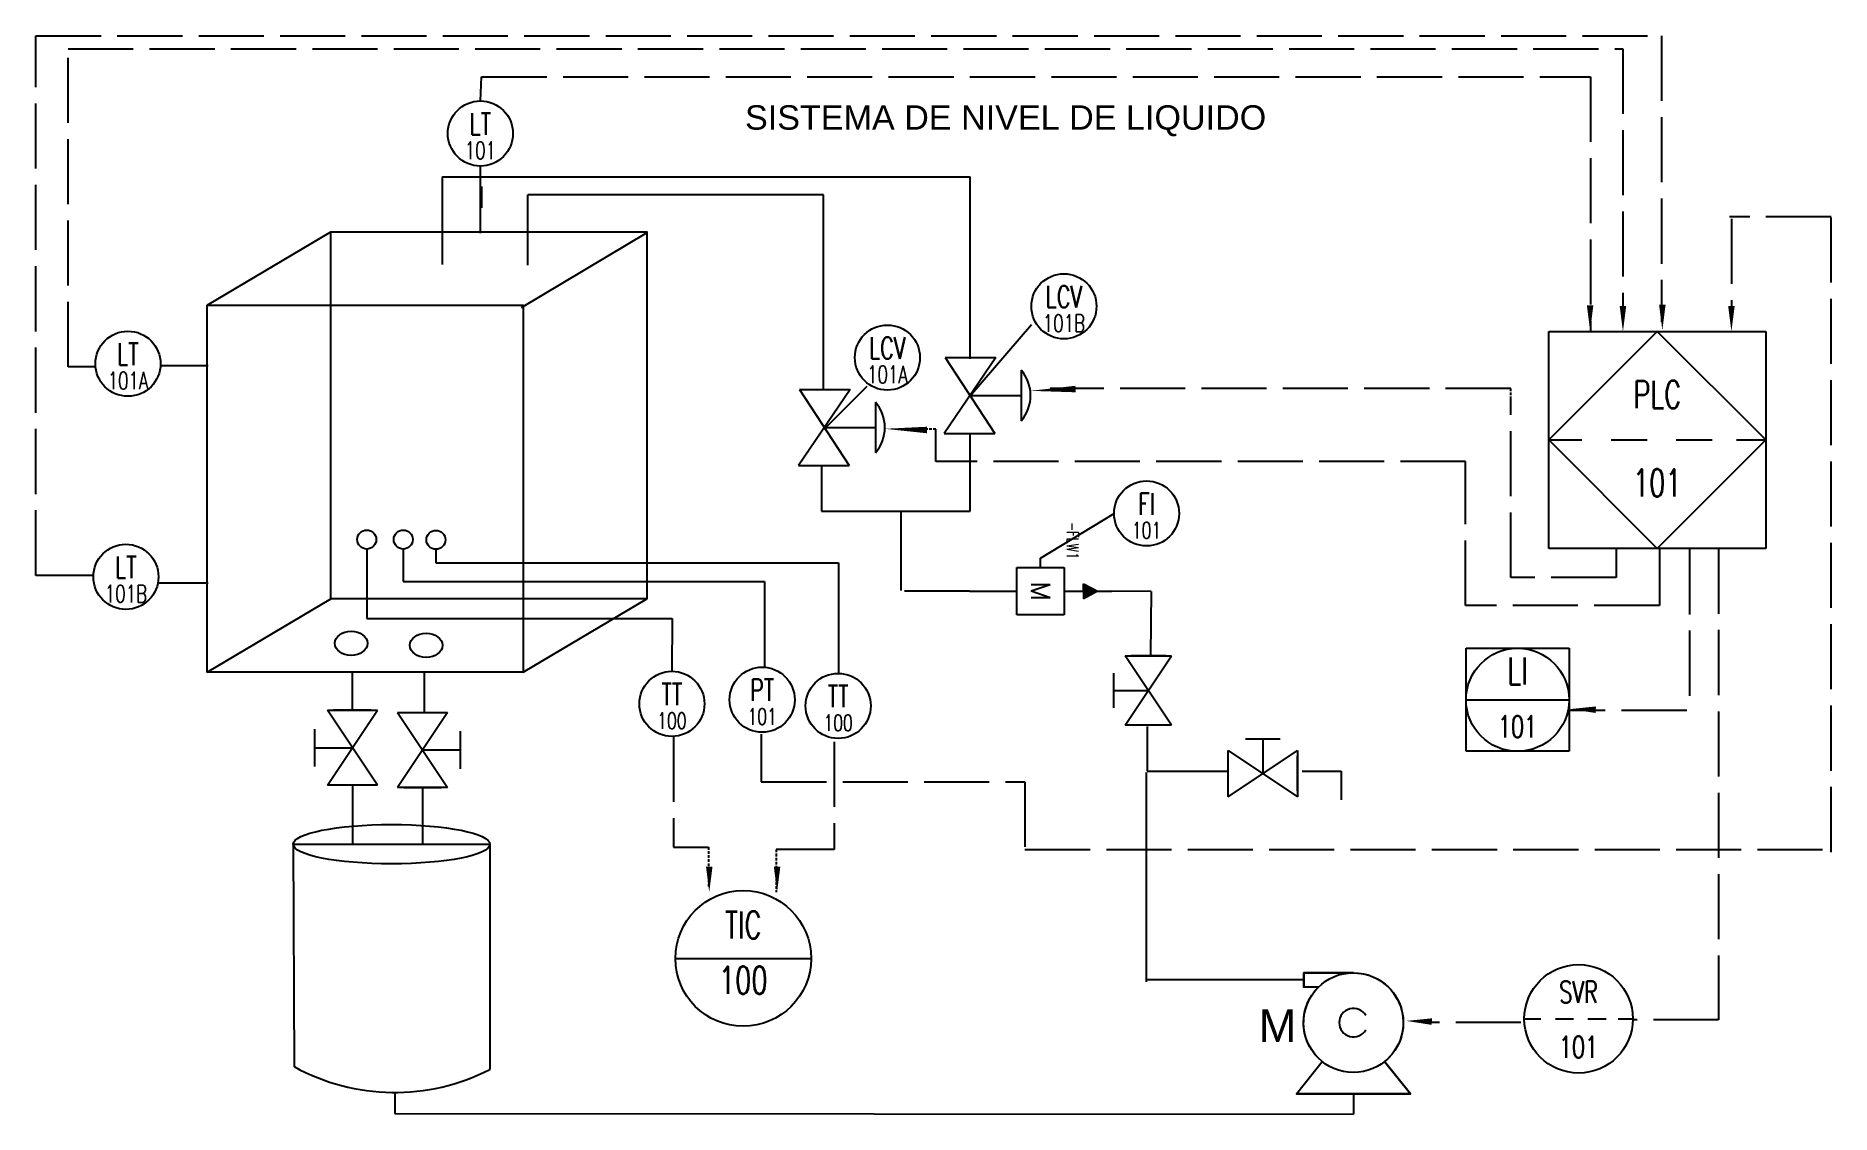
# Model space of a CAD drawing. Header units: inches. Extents: x 106 to 3517, y 102 to 1557.
# Drawn here: x 313 to 643.9, y 1358.5 to 1557.3 of the extents above; entities that cross this region are included whole.
import ezdxf
from ezdxf.enums import TextEntityAlignment as Align

# ---------------------------------------------------------------- set-up
doc = ezdxf.new("R2010")
doc.units = ezdxf.units.IN
doc.header["$MEASUREMENT"] = 0
doc.linetypes.add('ACAD_ISO02W100', pattern=[15, 12, -3])
doc.linetypes.add('DASHED', pattern=[0.75, 0.5, -0.25])
for name, color, linetype in [('MISC', 7, 'Continuous'), ('SYMS', 7, 'Continuous'), ('TAGS', 150, 'Continuous')]:
    doc.layers.add(name, color=color, linetype=linetype)
doc.styles.get("Standard").update_dxf_attribs({"font": 'arial.ttf'})
doc.styles.add('WD', font='romans.shx')

msp = doc.modelspace()

# ---------------------------------------------------------------- texts
at = {"attachment_point": 1}
for s, width, heights, insert, char_height in [('SISTEMA DE NIVEL DE LIQUIDO', 98.032, [6.88], (443.71, 1544.52), 4.5), ('M', 13.2388, [0], (538.36, 1377.83), 6)]:
    msp.add_mtext_dynamic_manual_height_columns(s, width=width, gutter_width=12.5, heights=heights, dxfattribs=dict(at, insert=insert, char_height=char_height))

# ---------------------------------------------------------------- blocks, each defined once
blk = doc.blocks.new('HIN1_FIELD_MOUNT')
at = {"ltscale": 3.2258}
blk.add_circle((0, 0), 0.5, dxfattribs=at)
at = {"style": 'WD', "width": 0.7}
for tag, height, p in [('INST', 0.125, (-0.454, 0.471)), ('LOC', 0.125, (-0.454, 0.309)), ('TERM01', 0.0625, (-0.524, 0.018))]:
    blk.add_attdef(tag, text='', height=height, dxfattribs=at).set_placement(p, align=Align.RIGHT)
for tag, p, height in [('TERM04', (0.021, 0.531), 0.0625), ('X2TERM04', (0, 0.5), 0.005), ('X4TERM01', (-0.5, 0), 0.005), ('X1TERM03', (0.5, 0), 0.005), ('TERM03', (0.522, 0.018), 0.0625), ('RATING1', (0.513, -0.159), 0.125), ('DESC1', (0.513, -0.318), 0.125), ('X8TERM02', (0, -0.5), 0.005), ('TERM02', (0.023, -0.581), 0.0625), ('DESC2', (0.513, -0.508), 0.125), ('WDTAGALT', (0.513, -0.863), 0.125), ('DESC3', (0.513, -0.688), 0.125)]:
    blk.add_attdef(tag, p, '', height=height, dxfattribs=at)
blk.add_attdef('XREF', text='', height=0.0625, rotation=0.0625, dxfattribs=at).set_placement((0.546, 0.412), align=Align.TOP_CENTER)
for tag, p in [('TAG1_PART1', (0, 0.147)), ('TAG1_PART2', (0, -0.26))]:
    blk.add_attdef(tag, text='', height=0.125, dxfattribs=at).set_placement(p, align=Align.CENTER)
at = {"style": 'WD', "width": 0.7, "flags": 1}
for tag, p in [('WDTYPE', (-0.535, -0.17)), ('CAT', (-0.546, -0.253)), ('MFG', (-0.544, -0.28)), ('FAMILY', (-0.537, -0.223)), ('ASSYCODE', (-0.525, -0.306))]:
    blk.add_attdef(tag, text='', height=0.01, dxfattribs=at).set_placement(p, align=Align.CENTER)
blk = doc.blocks.new('VP1_CENTRIFUGAL_PUMP1')
at = {"ltscale": 3.2258}
for p, q in [((0.625, 0.5), (0.342, 0.273)), ((0.625, -0.5), (0.625, 0.5)), ((-0.437, 0), (-0.437, -0.436)), ((-0.312, -0.306), (-0.312, -0.436)), ((0.625, -0.5), (0.342, -0.273)), ((-0.437, -0.436), (-0.312, -0.436))]:
    blk.add_line(p, q, dxfattribs=at)
at = {"ltscale": 25.4}
blk.add_lwpolyline([(-0.312, -0.306), (-0.312, -0.436), (-0.437, -0.436), (-0.437, 0, -0.708958), (0.342, 0.273), (0.625, 0.5), (0.625, -0.5), (0.342, -0.273, -0.450073)], format="xyb", close=True, dxfattribs=at)
at = {"ltscale": 3.2258}
blk.add_circle((0, 0), 0.438, dxfattribs=at)
blk.add_arc((0, 0), 0.125, 120, 60, dxfattribs=at)
at = {"style": 'WD'}
for tag, height, p in [('INST', 0.125, (-0.433, 0.723)), ('LOC', 0.125, (-0.433, 0.537)), ('TAG1', 0.125, (-0.433, 0.359)), ('TERM03', 0.0625, (-0.469, 0.021)), ('TERM02', 0.0625, (-0.469, -0.196)), ('TERM01', 0.0625, (-0.399, -0.508))]:
    blk.add_attdef(tag, text='', height=height, dxfattribs=at).set_placement(p, align=Align.RIGHT)
blk.add_attdef('XREF', text='', height=0.0625, rotation=0.0625, dxfattribs=at).set_placement((0.777, 0.595), align=Align.TOP_CENTER)
for tag, p, height in [('X4TERM03', (-0.437, 0), 0.005), ('X2TERM04', (0, 0), 0.005), ('TERM04', (0.01, 0.011), 0.0625), ('RATING1', (0.647, -0.149), 0.125), ('X4TERM02', (-0.437, -0.218), 0.005), ('DESC1', (0.647, -0.366), 0.125), ('X8TERM01', (-0.375, -0.436), 0.005), ('DESC2', (0.647, -0.55), 0.125), ('DESC3', (0.647, -0.74), 0.125), ('WDTAGALT', (0.647, -0.925), 0.125)]:
    blk.add_attdef(tag, p, '', height=height, dxfattribs=at)
at = {"style": 'WD', "flags": 1}
for tag, p in [('WDTYPE', (-0.097, -0.246)), ('FAMILY', (-0.01, -0.17)), ('CAT', (-0.01, -0.214)), ('MFG', (-0.008, -0.246)), ('ASSYCODE', (0.02, -0.275))]:
    blk.add_attdef(tag, text='', height=0.01, dxfattribs=at).set_placement(p, align=Align.CENTER)
blk = doc.blocks.new('HIN1_INFRONT_MAIN')
at = {"ltscale": 0.127}
blk.add_line((-0.5, 0), (0.5, 0), dxfattribs=at)
at = {"ltscale": 3.2258}
blk.add_circle((0, 0), 0.5, dxfattribs=at)
at = {"style": 'WD', "width": 0.7}
for tag, height, p in [('INST', 0.125, (-0.481, 0.455)), ('LOC', 0.125, (-0.481, 0.293)), ('TERM01', 0.0625, (-0.524, 0.018))]:
    blk.add_attdef(tag, text='', height=height, dxfattribs=at).set_placement(p, align=Align.RIGHT)
for tag, p, height in [('TERM04', (0.021, 0.531), 0.0625), ('X2TERM04', (0, 0.5), 0.005), ('X4TERM01', (-0.5, 0), 0.005), ('X1TERM03', (0.5, 0), 0.005), ('TERM03', (0.522, 0.018), 0.0625), ('RATING1', (0.513, -0.162), 0.125), ('DESC1', (0.513, -0.321), 0.125), ('DESC2', (0.513, -0.51), 0.125), ('X8TERM02', (0, -0.5), 0.005), ('TERM02', (0.023, -0.581), 0.0625), ('DESC3', (0.513, -0.691), 0.125), ('WDTAGALT', (0.513, -0.866), 0.125)]:
    blk.add_attdef(tag, p, '', height=height, dxfattribs=at)
blk.add_attdef('XREF', text='', height=0.0625, rotation=0.0625, dxfattribs=at).set_placement((0.546, 0.412), align=Align.TOP_CENTER)
for tag, p in [('TAG1_PART1', (0, 0.147)), ('TAG1_PART2', (0, -0.26))]:
    blk.add_attdef(tag, text='', height=0.125, dxfattribs=at).set_placement(p, align=Align.CENTER)
at = {"style": 'WD', "width": 0.7, "flags": 1}
for tag, p in [('WDTYPE', (-0.535, -0.17)), ('CAT', (-0.546, -0.253)), ('FAMILY', (-0.537, -0.223)), ('MFG', (-0.544, -0.28)), ('ASSYCODE', (-0.525, -0.306))]:
    blk.add_attdef(tag, text='', height=0.01, dxfattribs=at).set_placement(p, align=Align.CENTER)
blk = doc.blocks.new('HIN1_INFRONT_MAIN_C')
for p, q in [((-0.5, -0.5), (-0.5, 0.5)), ((-0.5, 0.5), (0.5, 0.5)), ((0.5, 0.5), (0.5, -0.5)), ((0.5, -0.5), (-0.5, -0.5))]:
    blk.add_line(p, q)
at = {"ltscale": 0.127}
blk.add_line((-0.5, 0), (0.5, 0), dxfattribs=at)
at = {"ltscale": 3.2258}
blk.add_circle((0, 0), 0.5, dxfattribs=at)
at = {"style": 'WD', "width": 0.7}
for tag, height, p in [('INST', 0.125, (-0.553, 0.447)), ('LOC', 0.125, (-0.553, 0.285)), ('TERM01', 0.0625, (-0.524, 0.018))]:
    blk.add_attdef(tag, text='', height=height, dxfattribs=at).set_placement(p, align=Align.RIGHT)
for tag, p, height in [('TERM04', (0.021, 0.531), 0.0625), ('X2TERM04', (0, 0.5), 0.005), ('X4TERM01', (-0.5, 0), 0.005), ('X1TERM03', (0.5, 0), 0.005), ('TERM03', (0.522, 0.018), 0.0625), ('RATING1', (0.526, -0.16), 0.125), ('DESC1', (0.526, -0.319), 0.125), ('X8TERM02', (0, -0.5), 0.005), ('TERM02', (0.023, -0.581), 0.0625), ('DESC2', (0.526, -0.509), 0.125), ('DESC3', (0.526, -0.69), 0.125), ('WDTAGALT', (0.526, -0.864), 0.125)]:
    blk.add_attdef(tag, p, '', height=height, dxfattribs=at)
blk.add_attdef('XREF', text='', height=0.0625, rotation=0.0625, dxfattribs=at).set_placement((0.63, 0.377), align=Align.TOP_CENTER)
for tag, p in [('TAG1_PART1', (0, 0.147)), ('TAG1_PART2', (0, -0.26))]:
    blk.add_attdef(tag, text='', height=0.125, dxfattribs=at).set_placement(p, align=Align.CENTER)
at = {"style": 'WD', "width": 0.7, "flags": 1}
for tag, p in [('WDTYPE', (-0.577, -0.17)), ('CAT', (-0.587, -0.253)), ('MFG', (-0.586, -0.28)), ('FAMILY', (-0.579, -0.223)), ('ASSYCODE', (-0.566, -0.306))]:
    blk.add_attdef(tag, text='', height=0.01, dxfattribs=at).set_placement(p, align=Align.CENTER)
blk = doc.blocks.new('HIN1_BEHIND_MAIN_PLC')
for p, q in [((-0.5, -0.5), (-0.5, 0.5)), ((-0.5, 0.5), (0.5, 0.5)), ((0.5, 0.5), (0.5, -0.5)), ((-0.5, 0), (-0.347, 0)), ((-0.2117, 0), (-0.0466, 0)), ((0.0871, 0), (0.2526, 0)), ((0.3657, 0), (0.5, 0)), ((0.5, -0.5), (-0.5, -0.5))]:
    blk.add_line(p, q)
at = {"ltscale": 25.4, "flags": 128}
blk.add_lwpolyline([(0, 0.5), (-0.5, 0), (0, -0.5), (0.5, 0)], close=True, dxfattribs=at)
at = {"ltscale": 3.2258, "flags": 128}
blk.add_lwpolyline([(0, 0.5), (-0.5, 0), (0, -0.5), (0.5, 0)], close=True, dxfattribs=at)
blk.add_lwpolyline([(0, 0.5), (-0.5, 0), (0, -0.5), (0.5, 0)], close=True, dxfattribs=at)
at = {"style": 'WD', "width": 0.7}
for tag, height, p in [('INST', 0.125, (-0.5614, 0.4853)), ('LOC', 0.125, (-0.5614, 0.3237)), ('TERM01', 0.0625, (-0.5242, 0.0184))]:
    blk.add_attdef(tag, text='', height=height, dxfattribs=at).set_placement(p, align=Align.RIGHT)
for tag, p, height in [('TERM04', (0.0207, 0.5306), 0.0625), ('X2TERM04', (0, 0.5), 0.005), ('X4TERM01', (-0.5, 0), 0.005), ('X1TERM03', (0.5, 0), 0.005), ('TERM03', (0.5222, 0.0184), 0.0625), ('RATING1', (0.5215, -0.1549), 0.125), ('DESC1', (0.5215, -0.3138), 0.125), ('DESC2', (0.5215, -0.5037), 0.125), ('X8TERM02', (0, -0.5), 0.005), ('TERM02', (0.0233, -0.5809), 0.0625), ('DESC3', (0.5215, -0.6847), 0.125), ('WDTAGALT', (0.5215, -0.8588), 0.125)]:
    blk.add_attdef(tag, p, '', height=height, dxfattribs=at)
blk.add_attdef('XREF', text='', height=0.0625, rotation=0.0625, dxfattribs=at).set_placement((0.6297, 0.3767), align=Align.TOP_CENTER)
for tag, p in [('TAG1_PART1', (0, 0.147)), ('TAG1_PART2', (0, -0.2602))]:
    blk.add_attdef(tag, text='', height=0.125, dxfattribs=at).set_placement(p, align=Align.CENTER)
at = {"style": 'WD', "width": 0.7, "flags": 1}
for tag, p in [('WDTYPE', (-0.5767, -0.1697)), ('CAT', (-0.5871, -0.2531)), ('FAMILY', (-0.5789, -0.2227)), ('MFG', (-0.5859, -0.2796)), ('ASSYCODE', (-0.5662, -0.3061))]:
    blk.add_attdef(tag, text='', height=0.01, dxfattribs=at).set_placement(p, align=Align.CENTER)
blk = doc.blocks.new('HIN1_BEHIND_MAIN')
for p, q in [((-0.5, 0), (-0.347, 0)), ((-0.212, 0), (-0.047, 0)), ((0.087, 0), (0.253, 0)), ((0.366, 0), (0.5, 0))]:
    blk.add_line(p, q)
at = {"ltscale": 3.2258}
blk.add_circle((0, 0), 0.5, dxfattribs=at)
at = {"style": 'WD', "width": 0.7}
for tag, height, p in [('INST', 0.125, (-0.467, 0.442)), ('LOC', 0.125, (-0.467, 0.28)), ('TERM01', 0.0625, (-0.524, 0.018))]:
    blk.add_attdef(tag, text='', height=height, dxfattribs=at).set_placement(p, align=Align.RIGHT)
for tag, p, height in [('X2TERM04', (0, 0.5), 0.005), ('TERM04', (0.021, 0.531), 0.0625), ('X4TERM01', (-0.5, 0), 0.005), ('X1TERM03', (0.5, 0), 0.005), ('TERM03', (0.522, 0.018), 0.0625), ('RATING1', (0.52, -0.15), 0.125), ('DESC1', (0.52, -0.309), 0.125), ('X8TERM02', (0, -0.5), 0.005), ('DESC2', (0.52, -0.499), 0.125), ('TERM02', (0.023, -0.581), 0.0625), ('DESC3', (0.52, -0.68), 0.125), ('WDTAGALT', (0.52, -0.854), 0.125)]:
    blk.add_attdef(tag, p, '', height=height, dxfattribs=at)
blk.add_attdef('XREF', text='', height=0.0625, rotation=0.0625, dxfattribs=at).set_placement((0.546, 0.412), align=Align.TOP_CENTER)
for tag, p in [('TAG1_PART1', (0, 0.147)), ('TAG1_PART2', (0, -0.26))]:
    blk.add_attdef(tag, text='', height=0.125, dxfattribs=at).set_placement(p, align=Align.CENTER)
at = {"style": 'WD', "width": 0.7, "flags": 1}
for tag, p in [('WDTYPE', (-0.535, -0.17)), ('CAT', (-0.546, -0.253)), ('MFG', (-0.544, -0.28)), ('FAMILY', (-0.537, -0.223)), ('ASSYCODE', (-0.525, -0.306))]:
    blk.add_attdef(tag, text='', height=0.01, dxfattribs=at).set_placement(p, align=Align.CENTER)
blk = doc.blocks.new('VGVA1_SCREW_DOWN_VALVE')
for p, q in [((0.25, -0.375), (-0.25, 0.375)), ((-0.25, -0.375), (0.25, 0.375)), ((-0.25, 0.375), (0.25, 0.375)), ((0.187, 0.375), (-0.188, 0.375)), ((-0.375, -0.188), (-0.375, 0.187)), ((-0.375, 0), (0, 0)), ((0.25, -0.375), (-0.25, -0.375)), ((0.187, -0.375), (-0.188, -0.375))]:
    blk.add_line(p, q)
at = {"style": 'WD'}
for tag, p, height in [('X2TERM02', (0, 0.375), 0.005), ('TERM02', (0.009, 0.388), 0.0625), ('RATING1', (0.272, -0.134), 0.125), ('DESC1', (0.272, -0.35), 0.125), ('X8TERM01', (0, -0.375), 0.005), ('TERM01', (0.026, -0.447), 0.0625), ('DESC2', (0.272, -0.534), 0.125), ('DESC3', (0.272, -0.724), 0.125), ('WDTAGALT', (0.272, -0.9), 0.125)]:
    blk.add_attdef(tag, p, '', height=height, dxfattribs=at)
at = {"style": 'WD', "width": 0.7, "flags": 1}
blk.add_attdef('TAG1', text='', height=0.125, dxfattribs=at).set_placement((-0.476, 0.108), align=Align.RIGHT)
at = {"style": 'WD'}
blk.add_attdef('XREF', text='', height=0.0625, rotation=0.0625, dxfattribs=at).set_placement((0.4, 0.326), align=Align.TOP_CENTER)
at = {"style": 'WD', "width": 0.7}
for tag, p in [('INST', (-0.476, -0.068)), ('LOC', (-0.476, -0.235))]:
    blk.add_attdef(tag, text='', height=0.125, dxfattribs=at).set_placement(p, align=Align.RIGHT)
at = {"style": 'WD', "flags": 1}
for tag, p in [('WDTYPE', (-0.168, -0.021)), ('FAMILY', (-0.158, -0.04)), ('CAT', (-0.158, -0.085)), ('MFG', (-0.157, -0.116)), ('ASSYCODE', (-0.129, -0.145))]:
    blk.add_attdef(tag, text='', height=0.01, dxfattribs=at).set_placement(p, align=Align.CENTER)
blk = doc.blocks.new('VGVA1_DIAPHRAGM_VALVE2')
for p, q in [((-0.25, -0.375), (0.259, 0.375)), ((0.259, 0.375), (-0.241, 0.375)), ((0.25, -0.375), (-0.241, 0.375)), ((-0.5, -0.25), (-0.5, 0.25)), ((0, 0), (-0.5, 0)), ((0.25, -0.375), (-0.25, -0.375))]:
    blk.add_line(p, q)
blk.add_arc((-0.213, 0), 0.381, 138.9491, 221.0509)
at = {"style": 'WD'}
for tag, p, height in [('X2TERM02', (0, 0.375), 0.005), ('TERM02', (0.017, 0.388), 0.0625), ('RATING1', (0.261, -0.004), 0.125), ('DESC1', (0.261, -0.22), 0.125), ('DESC2', (0.261, -0.404), 0.125), ('X8TERM01', (0, -0.375), 0.005), ('TERM01', (0.026, -0.447), 0.0625), ('DESC3', (0.261, -0.594), 0.125), ('WDTAGALT', (0.261, -0.768), 0.125)]:
    blk.add_attdef(tag, p, '', height=height, dxfattribs=at)
at = {"style": 'WD', "flags": 1}
for tag, p in [('INST', (-0.664, 0.164)), ('LOC', (-0.664, -0.033)), ('TAG1', (-0.664, -0.238))]:
    blk.add_attdef(tag, text='', height=0.125, dxfattribs=at).set_placement(p, align=Align.RIGHT)
at = {"style": 'WD'}
blk.add_attdef('XREF', text='', height=0.0625, rotation=0.0625, dxfattribs=at).set_placement((0.395, 0.337), align=Align.TOP_CENTER)
at = {"style": 'WD', "flags": 1}
for tag, p in [('WDTYPE', (-0.16, 0.046)), ('FAMILY', (-0.158, -0.04)), ('CAT', (-0.158, -0.085)), ('MFG', (-0.157, -0.116)), ('ASSYCODE', (-0.129, -0.145))]:
    blk.add_attdef(tag, text='', height=0.01, dxfattribs=at).set_placement(p, align=Align.CENTER)
blk = doc.blocks.new('VFL1_MAGNETIC_FLOWMETER')
h = blk.add_hatch(color=256)
h.paths.add_polyline_path([(0, -0.151), (-0.08, -0.296), (0, -0.296)])
h.paths.add_polyline_path([(0, -0.296), (0.08, -0.296), (0, -0.151)])
for p, q in [((0, -0.5), (0, 0)), ((-0.08, -0.296), (0, -0.151)), ((0, -0.151), (0.08, -0.296)), ((0, -0.296), (-0.08, -0.296)), ((0, -0.296), (0.08, -0.296)), ((-0.25, -0.75), (-0.35, -0.75)), ((0, -1.5), (0, -1))]:
    blk.add_line(p, q)
at = {"ltscale": 3.2258}
for p, q in [((-0.25, -0.5), (0.25, -0.5)), ((-0.25, -1), (-0.25, -0.5)), ((0.25, -0.5), (0.25, -1)), ((0.25, -1), (-0.25, -1))]:
    blk.add_line(p, q, dxfattribs=at)
at = {"style": 'WD', "width": 0.7}
for tag, p, height in [('X2TERM02', (0, 0), 0.005), ('TERM02', (0.012, -0.075), 0.0625), ('RATING1', (0.331, -0.613), 0.125), ('X2TERM03', (-0.25, -0.75), 0.005), ('DESC1', (0.331, -0.772), 0.125), ('DESC2', (0.331, -0.949), 0.125), ('DESC3', (0.331, -1.117), 0.125), ('WDTAGALT', (0.331, -1.277), 0.125), ('X8TERM01', (0, -1.5), 0.005), ('TERM01', (0.008, -1.481), 0.0625)]:
    blk.add_attdef(tag, p, '', height=height, dxfattribs=at)
for tag, height, p in [('INST', 0.125, (-0.322, -0.148)), ('LOC', 0.125, (-0.338, -0.31)), ('TAG1', 0.125, (-0.338, -0.473)), ('TERM03', 0.0625, (-0.268, -0.732))]:
    blk.add_attdef(tag, text='', height=height, dxfattribs=at).set_placement(p, align=Align.RIGHT)
blk.add_attdef('XREF', text='', height=0.0625, rotation=0.0625, dxfattribs=at).set_placement((0.18, -0.403), align=Align.TOP_CENTER)
at = {"style": 'WD'}
blk.add_attdef('TEXT', text='', height=0.2, dxfattribs=at).set_placement((0, -0.75), align=Align.MIDDLE_CENTER)
at = {"style": 'WD', "width": 0.7, "flags": 1}
for tag, p in [('WDTYPE', (-0.202, -1.054)), ('CAT', (-0.212, -1.138)), ('FAMILY', (-0.204, -1.107)), ('MFG', (-0.211, -1.164)), ('ASSYCODE', (-0.191, -1.191))]:
    blk.add_attdef(tag, text='', height=0.01, dxfattribs=at).set_placement(p, align=Align.CENTER)

# ---------------------------------------------------------------- linework, layer by layer
at = {"color": 114, "linetype": 'ACAD_ISO02W100', "true_color": 0x139b48}
for p, q in [((313.03, 1457.84), (313.03, 1557.31)), ((313.03, 1557.31), (612.61, 1557.31)), ((318.98, 1554.93), (605.46, 1554.93)), ((605.46, 1554.93), (605.46, 1504.6)), ((612.61, 1557.31), (612.61, 1504.6)), ((318.98, 1496.28), (318.98, 1554.81)), ((394.94, 1545.32), (395.17, 1549.78)), ((395.17, 1549.78), (599.51, 1549.78)), ((599.51, 1549.78), (599.51, 1502.89)), ((395.17, 1529.57), (395.17, 1525.61)), ((643.86, 1523.97), (625.13, 1523.97)), ((625.53, 1523.57), (625.53, 1504.47)), ((643.86, 1406.84), (643.86, 1523.97)), ((323.74, 1496.28), (318.98, 1496.28)), ((323.74, 1457.84), (313.03, 1457.84)), ((430.51, 1428.1), (430.51, 1407.76)), ((446.71, 1428.56), (446.71, 1419.78)), ((460.13, 1427.17), (460.13, 1407.3)), ((446.71, 1419.78), (495.3, 1419.78)), ((495.3, 1419.78), (495.3, 1407.3)), ((430.51, 1407.76), (436.99, 1407.76)), ((460.13, 1407.3), (449.48, 1407.3)), ((495.3, 1407.3), (643.38, 1407.3))]:
    msp.add_line(p, q, dxfattribs=at)
for p, q in [((394.94, 1520.93), (394.94, 1533.32)), ((387.91, 1531.31), (485.19, 1531.31)), ((387.91, 1531.31), (387.91, 1515.19)), ((485.19, 1497.77), (485.19, 1531.31)), ((403.7, 1515.05), (403.7, 1527.98)), ((458.18, 1527.98), (403.7, 1527.98)), ((458.18, 1492.15), (458.18, 1527.98)), ((344.58, 1507.69), (367.39, 1521.2)), ((402.5, 1507.24), (425.65, 1521.04)), ((485.13, 1490.87), (496.48, 1504.09)), ((336.1, 1496.54), (344.8, 1496.54)), ((458.28, 1484.83), (466.22, 1492.76)), ((485.19, 1469.68), (485.19, 1483.91)), ((457.81, 1477.92), (457.81, 1469.68)), ((457.81, 1469.68), (485.19, 1469.68)), ((472.44, 1469.68), (472.44, 1455.07)), ((498.18, 1461.04), (511.71, 1469.27)), ((374, 1462.7), (374, 1449.9)), ((380.73, 1462.7), (380.73, 1456.73)), ((386.75, 1462.64), (386.75, 1460.17)), ((386.75, 1460.17), (460.93, 1460.17)), ((460.93, 1460.17), (460.93, 1439.78)), ((335.72, 1456.49), (344.8, 1456.49)), ((380.73, 1456.73), (447.31, 1456.73)), ((447.31, 1456.73), (447.31, 1440.87)), ((344.62, 1440.02), (367.39, 1453.53)), ((402.83, 1440.02), (425.64, 1453.53)), ((518.57, 1454.86), (511.02, 1454.92)), ((518.57, 1454.87), (518.46, 1443.14)), ((374, 1449.9), (430.29, 1449.9)), ((430.29, 1449.9), (430.24, 1440.16)), ((371.35, 1432.99), (371.35, 1440.02)), ((384.57, 1440.02), (384.57, 1432.56)), ((517.82, 1429.97), (517.82, 1421.73)), ((517.65, 1421.48), (517.65, 1382.93)), ((517.82, 1421.73), (532.82, 1421.73)), ((546.41, 1421.74), (553.6, 1421.74)), ((553.6, 1421.74), (553.6, 1416.45)), ((371.35, 1419.15), (371.36, 1408.28)), ((384.3, 1418.72), (384.3, 1408.29)), ((360.45, 1408.28), (396.7, 1408.29)), ((360.45, 1408.28), (360.61, 1367.27)), ((396.7, 1408.29), (396.7, 1366.76)), ((546.53, 1383.26), (517.6, 1383.26)), ((379.18, 1362.51), (379.18, 1358.62)), ((555.83, 1362.26), (555.83, 1358.53)), ((379.18, 1358.62), (555.83, 1358.53))]:
    msp.add_line(p, q)
at = {"color": 40, "linetype": 'ACAD_ISO02W100', "true_color": 0xf8d731}
for p, q in [((584.83, 1492.32), (499.92, 1492.32)), ((584.83, 1457.45), (584.83, 1490.34)), ((478.89, 1478.85), (478.89, 1484.79)), ((576.5, 1478.85), (478.89, 1478.85)), ((576.5, 1452.3), (576.5, 1478.85)), ((604.27, 1462.66), (604.27, 1457.45)), ((612.21, 1462.78), (612.21, 1452.3)), ((617.74, 1462.66), (617.74, 1433.45)), ((623.14, 1462.78), (623.14, 1375.93)), ((604.27, 1457.45), (584.83, 1457.45)), ((612.21, 1452.3), (576.5, 1452.3)), ((617.25, 1432.96), (595.82, 1432.96)), ((586.68, 1375.41), (568.54, 1375.41)), ((623.14, 1375.93), (607.47, 1375.93))]:
    msp.add_line(p, q, dxfattribs=at)
at = {"color": 40, "linetype": 'DASHED', "true_color": 0xf8d731}
for p, q in [((584.83, 1490.34), (584.83, 1492.32)), ((478.89, 1484.79), (472.94, 1484.79))]:
    msp.add_line(p, q, dxfattribs=at)
at = {"linetype": 'ACAD_ISO02W100'}
msp.add_line((485.08, 1454.92), (472.44, 1454.92), dxfattribs=at)
at = {"color": 114, "linetype": 'DASHED', "true_color": 0x139b48}
for p, q in [((436.99, 1407.76), (436.99, 1400.37)), ((449.48, 1407.3), (449.48, 1399.44))]:
    msp.add_line(p, q, dxfattribs=at)
for points in [[(367.39, 1521.2), (425.64, 1521.2), (425.64, 1453.53), (367.39, 1453.53)], [(344.58, 1507.69), (402.83, 1507.69), (402.83, 1440.02), (344.58, 1440.02)]]:
    msp.add_lwpolyline(points, close=True)
at = {"color": 114, "true_color": 0x139b48}
for points in [[(599.45, 1507.65, 1.2, 0, 0), (599.45, 1502.94, 0, 0, 0)], [(605.5, 1507.5, 1.2, 0, 0), (605.5, 1502.79, 0, 0, 0)], [(612.76, 1507.73, 1.2, 0, 0), (612.76, 1503.02, 0, 0, 0)], [(625.49, 1507.5, 1.2, 0, 0), (625.49, 1502.79, 0, 0, 0)], [(437.12, 1404.16, 1.2, 0, 0), (437.12, 1399.44, 0, 0, 0)], [(449.62, 1404.16, 1.2, 0, 0), (449.62, 1399.44, 0, 0, 0)]]:
    msp.add_lwpolyline(points, format="xyseb", dxfattribs=at)
at = {"color": 40, "true_color": 0xf8d731}
for points in [[(504.63, 1492.2, 1.2, 0, 0), (496.28, 1491.87, 0, 0, 0)], [(477.24, 1484.65, 1.2, 0, 0), (469.48, 1484.87, 0, 0, 0)], [(600.5, 1433.08, 1.2, 0, 0), (595.82, 1433.2, 0, 0, 0)], [(570.28, 1375.58, 1.2, 0, 0), (565.6, 1375.71, 0, 0, 0)]]:
    msp.add_lwpolyline(points, format="xyseb", dxfattribs=at)
for centre in [(374, 1464.46), (380.73, 1464.46), (386.75, 1464.4)]:
    msp.add_circle(centre, 1.75)
msp.add_arc((379.14, 1400.96), 38.44, 241.1851, 297.1825)
for centre, major_axis, ratio in [((371.13, 1445.33), (2.99, 0), 0.750001), ((384.95, 1444.96), (2.99, 0), 0.750001), ((378.57, 1408.29), (18.13, 0), 0.199743)]:
    msp.add_ellipse(centre, major_axis=major_axis, ratio=ratio)

# ---------------------------------------------------------------- block references
at = {"layer": 'SYMS'}
ref = msp.add_blockref('HIN1_FIELD_MOUNT', (394.94, 1539.32), dxfattribs=dict(at, xscale=12, yscale=12, zscale=12))
ref.add_attrib('TAG1_PART1', 'LT', dxfattribs={"layer": 'TAGS', "color": 0, "height": 4, "style": 'WD', "width": 0.7}).set_placement((394.94, 1541.09), align=Align.MIDDLE)
ref.add_attrib('TAG1_PART2', '101', dxfattribs={"layer": 'TAGS', "color": 0, "height": 3.2, "style": 'WD', "width": 0.7}).set_placement((394.94, 1536.2), align=Align.MIDDLE)
ref = msp.add_blockref('HIN1_FIELD_MOUNT', (502.48, 1507.45), dxfattribs=dict(at, xscale=12, yscale=12, zscale=12))
ref.add_attrib('TAG1_PART1', 'LCV', dxfattribs={"layer": 'TAGS', "color": 0, "height": 4, "style": 'WD', "width": 0.7}).set_placement((502.48, 1509.21), align=Align.MIDDLE)
ref.add_attrib('TAG1_PART2', '101B', dxfattribs={"layer": 'TAGS', "color": 0, "height": 3.2, "style": 'WD', "width": 0.7}).set_placement((502.48, 1504.32), align=Align.MIDDLE)
ref = msp.add_blockref('HIN1_FIELD_MOUNT', (330, 1496.87), dxfattribs=dict(at, xscale=12, yscale=12, zscale=12))
ref.add_attrib('TAG1_PART1', 'LT', dxfattribs={"layer": 'TAGS', "color": 0, "height": 4, "style": 'WD', "width": 0.7}).set_placement((330, 1498.63), align=Align.MIDDLE)
ref.add_attrib('TAG1_PART2', '101A', dxfattribs={"layer": 'TAGS', "color": 0, "height": 3.2, "style": 'WD', "width": 0.7}).set_placement((330, 1493.75), align=Align.MIDDLE)
ref = msp.add_blockref('HIN1_FIELD_MOUNT', (469.95, 1498), dxfattribs=dict(at, xscale=12, yscale=12, zscale=12))
ref.add_attrib('TAG1_PART1', 'LCV', dxfattribs={"layer": 'TAGS', "color": 0, "height": 4, "style": 'WD', "width": 0.7}).set_placement((469.95, 1499.77), align=Align.MIDDLE)
ref.add_attrib('TAG1_PART2', '101A', dxfattribs={"layer": 'TAGS', "color": 0, "height": 3.2, "style": 'WD', "width": 0.7}).set_placement((469.95, 1494.88), align=Align.MIDDLE)
ref = msp.add_blockref('HIN1_BEHIND_MAIN_PLC', (611.82, 1482.82), dxfattribs=dict(at, xscale=40, yscale=40, zscale=40))
ref.add_attrib('TAG1_PART1', 'PLC', dxfattribs={"layer": 'TAGS', "color": 6, "height": 5, "style": 'WD', "width": 0.7}).set_placement((611.82, 1488.69), align=Align.CENTER)
ref.add_attrib('TAG1_PART2', '101', dxfattribs={"layer": 'TAGS', "color": 6, "height": 5, "style": 'WD', "width": 0.7}).set_placement((611.82, 1472.41), align=Align.CENTER)
for name, p, xscale, yscale, zscale, rotation in [('VGVA1_DIAPHRAGM_VALVE2', (485.25, 1491.01), 18.66886731189051, 18.66886731189051, 18.66886731189051, 180), ('VGVA1_DIAPHRAGM_VALVE2', (458.4, 1485.11), 18.66886731189051, 18.66886731189051, 18.66886731189051, 180), ('VGVA1_SCREW_DOWN_VALVE', (384.3, 1425.64), 18.44874495746975, 18.44874495746975, 18.44874495746975, 180.0000000000006), ('VGVA1_SCREW_DOWN_VALVE', (539.16, 1421.3), 17.04599790948609, 17.04599790948609, 17.04599790948609, 270), ('VP1_CENTRIFUGAL_PUMP1', (555.83, 1375.39), 21, 21, 21, 270)]:
    msp.add_blockref(name, p, dxfattribs=dict(at, xscale=xscale, yscale=yscale, zscale=zscale, rotation=rotation))
ref = msp.add_blockref('HIN1_FIELD_MOUNT', (517.71, 1469.27), dxfattribs=dict(at, xscale=12, yscale=12, zscale=12))
ref.add_attrib('TAG1_PART1', 'FI', dxfattribs={"layer": 'TAGS', "color": 0, "height": 4, "style": 'WD', "width": 0.7}).set_placement((517.71, 1471.03), align=Align.MIDDLE)
ref.add_attrib('TAG1_PART2', '101', dxfattribs={"layer": 'TAGS', "color": 0, "height": 3, "style": 'WD', "width": 0.7}).set_placement((517.71, 1466.15), align=Align.MIDDLE)
at = {"layer": 'SYMS', "linetype": 'ACAD_ISO02W100'}
ref = msp.add_blockref('VFL1_MAGNETIC_FLOWMETER', (511.28, 1454.92), dxfattribs=dict(at, xscale=17.4607953322527, yscale=17.4607953322527, zscale=17.4607953322527, rotation=270))
ref.add_attrib('TEXT', 'M', dxfattribs={"layer": 'MISC', "height": 3.49, "rotation": 270, "style": 'WD'}).set_placement((498.18, 1454.92), align=Align.MIDDLE_CENTER)
ref.add_attrib('TAG1', '-FLW1', dxfattribs={"layer": 'TAGS', "height": 2.183, "rotation": 270, "style": 'WD', "width": 0.7}).set_placement((503.01, 1460.82), align=Align.RIGHT)
at = {"layer": 'SYMS'}
ref = msp.add_blockref('HIN1_FIELD_MOUNT', (329.62, 1457.58), dxfattribs=dict(at, xscale=12, yscale=12, zscale=12))
ref.add_attrib('TAG1_PART1', 'LT', dxfattribs={"layer": 'TAGS', "color": 0, "height": 4, "style": 'WD', "width": 0.7}).set_placement((329.62, 1459.35), align=Align.MIDDLE)
ref.add_attrib('TAG1_PART2', '101B', dxfattribs={"layer": 'TAGS', "color": 0, "height": 3.2, "style": 'WD', "width": 0.7}).set_placement((329.62, 1454.46), align=Align.MIDDLE)
for p, xscale, yscale, zscale in [((518.05, 1436.63), 17.04599790948609, 17.04599790948609, 17.04599790948609), ((371.35, 1426.07), 18.44874495746975, 18.44874495746975, 18.44874495746975)]:
    msp.add_blockref('VGVA1_SCREW_DOWN_VALVE', p, dxfattribs=dict(at, xscale=xscale, yscale=yscale, zscale=zscale))
ref = msp.add_blockref('HIN1_INFRONT_MAIN_C', (586.08, 1434.91), dxfattribs=dict(at, xscale=19, yscale=19, zscale=19))
ref.add_attrib('TAG1_PART1', 'LI', dxfattribs={"layer": 'TAGS', "color": 0, "height": 5, "style": 'WD', "width": 0.7}).set_placement((586.08, 1437.7), align=Align.CENTER)
ref.add_attrib('TAG1_PART2', '101', dxfattribs={"layer": 'TAGS', "color": 0, "height": 4, "style": 'WD', "width": 0.7}).set_placement((586.08, 1429.97), align=Align.MIDDLE)
ref = msp.add_blockref('HIN1_FIELD_MOUNT', (430.24, 1434.16), dxfattribs=dict(at, xscale=12, yscale=12, zscale=12))
ref.add_attrib('TAG1_PART1', 'TT', dxfattribs={"layer": 'TAGS', "color": 0, "height": 4, "style": 'WD', "width": 0.7}).set_placement((430.24, 1435.92), align=Align.MIDDLE)
ref.add_attrib('TAG1_PART2', '100', dxfattribs={"layer": 'TAGS', "color": 0, "height": 3, "style": 'WD', "width": 0.7}).set_placement((430.24, 1431.04), align=Align.MIDDLE)
ref = msp.add_blockref('HIN1_FIELD_MOUNT', (446.87, 1434.93), dxfattribs=dict(at, xscale=12, yscale=12, zscale=12))
ref.add_attrib('TAG1_PART1', 'PT', dxfattribs={"layer": 'TAGS', "color": 0, "height": 4, "style": 'WD', "width": 0.7}).set_placement((446.87, 1436.69), align=Align.MIDDLE)
ref.add_attrib('TAG1_PART2', '101', dxfattribs={"layer": 'TAGS', "color": 0, "height": 3, "style": 'WD', "width": 0.7}).set_placement((446.87, 1431.81), align=Align.MIDDLE)
ref = msp.add_blockref('HIN1_FIELD_MOUNT', (460.87, 1433.78), dxfattribs=dict(at, xscale=12, yscale=12, zscale=12))
ref.add_attrib('TAG1_PART1', 'TT', dxfattribs={"layer": 'TAGS', "color": 0, "height": 4, "style": 'WD', "width": 0.7}).set_placement((460.87, 1435.55), align=Align.MIDDLE)
ref.add_attrib('TAG1_PART2', '100', dxfattribs={"layer": 'TAGS', "color": 0, "height": 3, "style": 'WD', "width": 0.7}).set_placement((460.87, 1430.66), align=Align.MIDDLE)
ref = msp.add_blockref('HIN1_INFRONT_MAIN', (443.38, 1387.23), dxfattribs=dict(at, xscale=25, yscale=25, zscale=25))
ref.add_attrib('TAG1_PART1', 'TIC', dxfattribs={"layer": 'TAGS', "color": 0, "height": 5, "style": 'WD', "width": 0.7}).set_placement((443.38, 1390.91), align=Align.CENTER)
ref.add_attrib('TAG1_PART2', '100', dxfattribs={"layer": 'TAGS', "color": 0, "height": 5, "style": 'WD', "width": 0.7}).set_placement((443.38, 1380.73), align=Align.CENTER)
ref = msp.add_blockref('HIN1_BEHIND_MAIN', (597.32, 1376.09), dxfattribs=dict(at, xscale=20, yscale=20, zscale=20))
ref.add_attrib('TAG1_PART1', 'SVR', dxfattribs={"layer": 'TAGS', "color": 6, "height": 4, "style": 'WD', "width": 0.7}).set_placement((597.32, 1379.03), align=Align.CENTER)
ref.add_attrib('TAG1_PART2', '101', dxfattribs={"layer": 'TAGS', "color": 6, "height": 4, "style": 'WD', "width": 0.7}).set_placement((597.32, 1370.89), align=Align.MIDDLE)

msp.set_redraw_order([(e.dxf.handle, doc.entitydb.next_handle()) for e in msp.query("TEXT MTEXT ATTDEF DIMENSION ARC_DIMENSION")])  # texts and dimensions are drawn at this point

doc.saveas('drawing.dxf')
